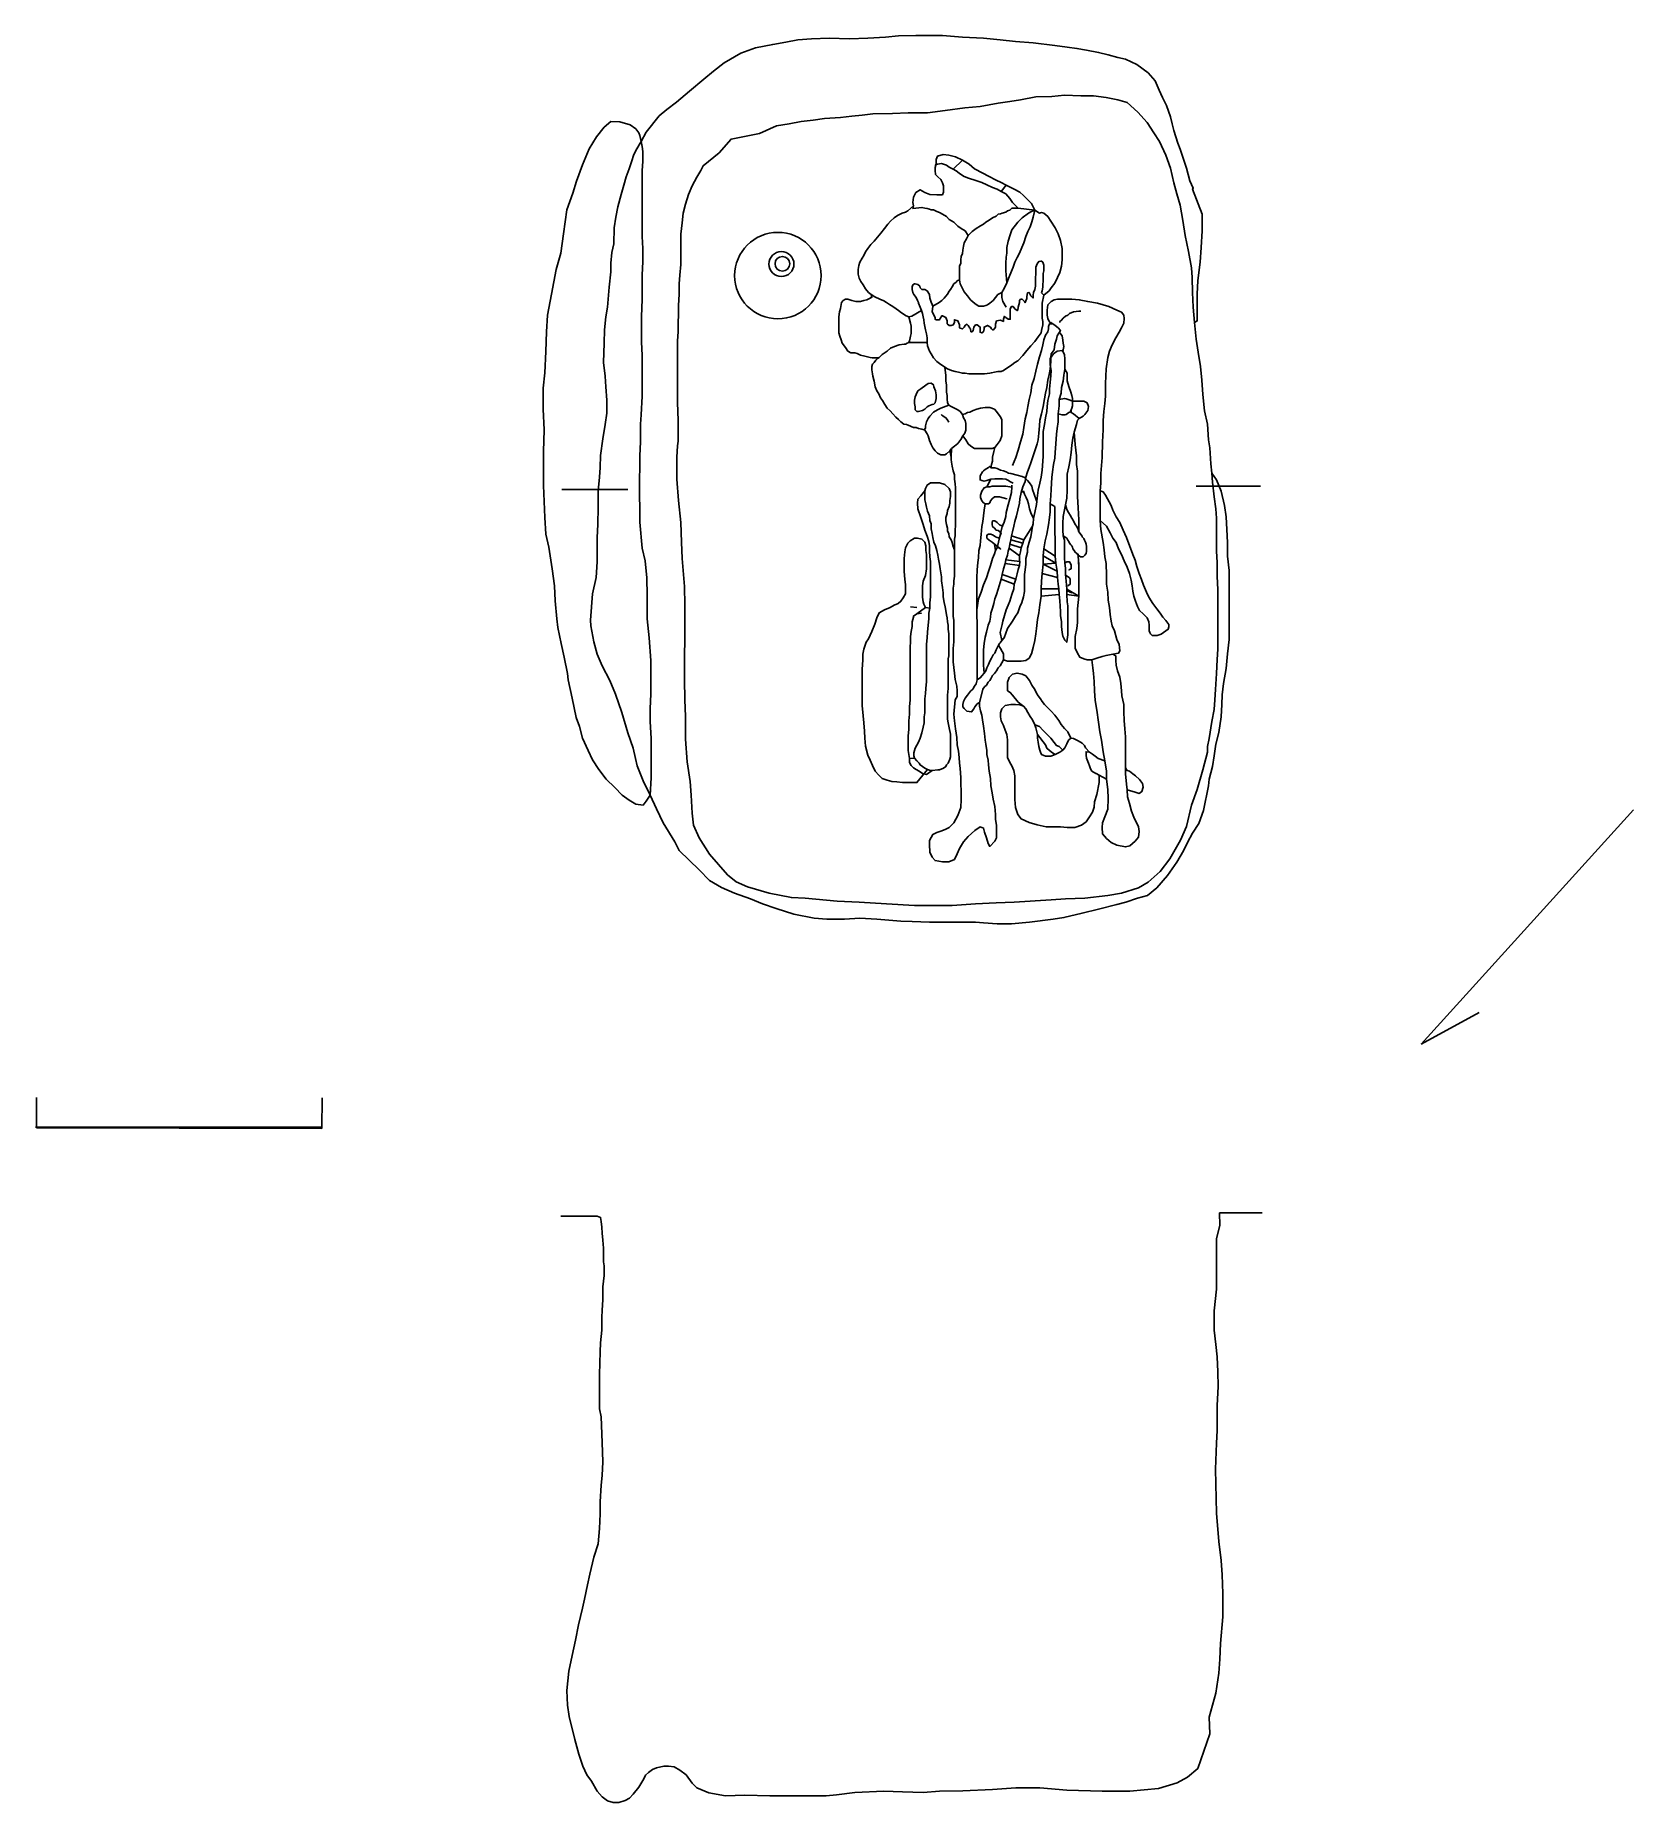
# Model space of a CAD drawing. Extents: x 5.3 to 17, y 4.4 to 17.3.
import ezdxf

# ---------------------------------------------------------------- set-up
doc = ezdxf.new("R2010")
doc.units = 0
doc.linetypes.add('HIDDEN', pattern=[0.375, 0.25, -0.125])
doc.layers.add('LAYER1', color=7, linetype='CONTINUOUS')

msp = doc.modelspace()

# ---------------------------------------------------------------- linework, layer by layer
at = {"layer": 'LAYER1', "color": 7, "linetype": 'CONTINUOUS'}
for points in [[(13.797, 15.2271), (13.8178, 15.2396), (13.8178, 15.3272), (13.8178, 15.4356), (13.822, 15.5357), (13.8387, 15.6691), (13.847, 15.7775), (13.8553, 15.8984), (13.8553, 16.0193), (13.7845, 16.2028), (13.7886, 16.2111), (13.7636, 16.2653), (13.7386, 16.3571), (13.6927, 16.4947), (13.6761, 16.5405), (13.6469, 16.6322), (13.6344, 16.6823), (13.6218, 16.7323), (13.5927, 16.8157), (13.5635, 16.8741), (13.5385, 16.9283), (13.5093, 16.995), (13.4592, 17.0534), (13.3758, 17.1159), (13.2925, 17.1534), (13.2383, 17.1659), (13.1674, 17.1868), (13.0965, 17.2035), (13.0089, 17.2201), (12.938, 17.2327), (12.8672, 17.241), (12.7754, 17.2535), (12.617, 17.2744), (12.4877, 17.2827), (12.3752, 17.2952), (12.2542, 17.3077), (12.1, 17.3161), (11.954, 17.3286), (11.854, 17.3286), (11.7581, 17.3286), (11.633, 17.3244), (11.5371, 17.3161), (11.4078, 17.3077), (11.2744, 17.3035), (11.1243, 17.3077), (10.995, 17.3035), (10.895, 17.2952), (10.8074, 17.2785), (10.7115, 17.2618), (10.5864, 17.2368), (10.478, 17.1993), (10.3571, 17.1284), (10.2779, 17.0659), (10.207, 17.0075), (10.1028, 16.9199), (10.0069, 16.8407), (9.936, 16.7865), (9.8818, 16.7407), (9.7859, 16.6197), (9.7484, 16.553)], [(10.3196, 16.4696), (10.2028, 16.3737), (10.2028, 16.3737), (10.1862, 16.3404), (10.157, 16.2903), (10.1236, 16.2278), (10.0944, 16.1653), (10.0736, 16.0944), (10.0569, 16.0277), (10.0486, 15.9568), (10.0402, 15.8734), (10.0402, 15.7983), (10.0402, 15.7316), (10.0402, 15.6524), (10.0319, 15.5732), (10.0277, 15.5106), (10.0277, 15.4356), (10.0235, 15.3522), (10.0235, 15.2897), (10.0194, 15.2229), (10.0194, 15.1604), (10.0152, 15.0937), (10.0152, 15.0103), (10.0152, 14.8936), (10.0152, 14.806), (10.0152, 14.7143), (10.0152, 14.6434), (10.0194, 14.51), (10.0194, 14.4266), (10.0194, 14.3599), (10.0152, 14.3265), (10.011, 14.2431), (10.011, 14.143), (10.011, 14.0805), (10.0235, 13.9262), (10.0402, 13.7636), (10.0444, 13.6218), (10.0486, 13.5009), (10.0652, 13.2966), (10.0694, 13.159), (10.0694, 13.0548), (10.0694, 12.9172), (10.0652, 12.7796), (10.0652, 12.617), (10.0694, 12.4669), (10.0736, 12.346), (10.0736, 12.1792), (10.0861, 12.0124), (10.1069, 11.8706), (10.1153, 11.7706), (10.1236, 11.6372), (10.132, 11.5496), (10.1737, 11.4579), (10.2487, 11.3369), (10.3821, 11.1868), (10.4447, 11.1368), (10.5281, 11.0993), (10.6865, 11.0534), (10.8491, 11.0201), (10.9492, 11.0159), (11.1827, 10.995), (11.3453, 10.9867), (11.5454, 10.9742), (11.7497, 10.9617), (11.8832, 10.9617), (12.0249, 10.9617), (12.1959, 10.9742), (12.346, 10.9825), (12.4794, 10.9867), (12.7504, 11.0034), (12.8547, 11.0117), (12.9964, 11.0159), (13.1632, 11.0367), (13.2633, 11.0534), (13.3884, 11.0909), (13.4592, 11.1326), (13.5468, 11.2119), (13.6177, 11.3036), (13.6969, 11.4412), (13.7386, 11.5413), (13.7761, 11.6955), (13.8178, 11.8123), (13.8595, 11.954), (13.8929, 12.0833), (13.8929, 12.125), (13.9054, 12.1834), (13.9262, 12.3084), (13.9429, 12.396), (13.9471, 12.4669), (13.9512, 12.5419), (13.9596, 12.6587), (13.9638, 12.7629), (13.9679, 12.838), (13.9679, 12.9089), (13.9679, 12.9881), (13.9679, 13.0506), (13.9679, 13.1132), (13.9679, 13.1799), (13.9679, 13.2716), (13.9638, 13.3717), (13.9638, 13.4717), (13.9596, 13.5551), (13.9596, 13.6177), (13.9596, 13.6927), (13.9596, 13.797), (13.9554, 13.8637), (13.9429, 13.9512), (13.9304, 14.0596), (13.9262, 14.1264), (13.9179, 14.1931), (13.9095, 14.3098), (13.9012, 14.3682), (13.8929, 14.4849), (13.872, 14.5808), (13.8595, 14.7018), (13.8512, 14.806), (13.8428, 14.9061), (13.8262, 15.0103), (13.8095, 15.1062), (13.797, 15.2271), (13.7886, 15.3397), (13.7845, 15.4481), (13.7803, 15.5565), (13.7761, 15.6274), (13.7553, 15.7483), (13.7303, 15.8651), (13.7136, 15.9735), (13.6927, 16.086), (13.6677, 16.1694), (13.6469, 16.2487), (13.6218, 16.3571), (13.5885, 16.453), (13.5426, 16.553), (13.5009, 16.6156), (13.4509, 16.6906), (13.3842, 16.7657), (13.305, 16.8366), (13.2383, 16.8574), (13.1507, 16.8741), (13.059, 16.8866), (12.9672, 16.8866), (12.8463, 16.8908), (12.7546, 16.8824), (12.6378, 16.8783), (12.5253, 16.8574), (12.446, 16.8449), (12.3627, 16.8324), (12.2292, 16.8074), (12.1166, 16.799), (11.9749, 16.7782), (11.8456, 16.7615), (11.7039, 16.7615), (11.5871, 16.7573), (11.4454, 16.7532), (11.3661, 16.7448), (11.2911, 16.7365), (11.2077, 16.7281), (11.0909, 16.7198), (11.0076, 16.7073), (10.92, 16.699), (10.8324, 16.6823), (10.7407, 16.6656), (10.6156, 16.6114), (10.4071, 16.5697), (10.3196, 16.4696), (10.2028, 16.3737)], [(9.7484, 16.553), (9.7108, 16.4863), (9.6942, 16.4488), (9.6816, 16.4113), (9.6608, 16.3529), (9.6399, 16.2945), (9.6233, 16.232), (9.6024, 16.1653), (9.5774, 16.0735), (9.5649, 15.9985), (9.5524, 15.9193), (9.5482, 15.8025), (9.5357, 15.74), (9.5274, 15.6607), (9.5274, 15.5982), (9.5149, 15.4856), (9.5024, 15.3397), (9.4898, 15.2688), (9.4815, 15.1729), (9.4773, 15.077), (9.4732, 14.9353), (9.4857, 14.8352), (9.4898, 14.756), (9.4982, 14.6601), (9.4982, 14.5642), (9.4857, 14.4808), (9.469, 14.3765), (9.4523, 14.2556), (9.4482, 14.1681), (9.444, 14.0972), (9.4356, 13.9971), (9.4356, 13.8762), (9.4315, 13.7511), (9.4273, 13.6552), (9.4273, 13.5676), (9.4273, 13.4759), (9.419, 13.3633), (9.3939, 13.2424), (9.3773, 13.0506), (9.3814, 13.0089), (9.4023, 12.8922), (9.4273, 12.8005), (9.4648, 12.7171), (9.519, 12.6087), (9.5607, 12.5086), (9.6066, 12.3752), (9.6525, 12.2251), (9.69, 12.1125), (9.7067, 12.0374), (9.7192, 11.9832), (9.765, 11.8748), (9.8151, 11.7706), (9.8609, 11.6705), (9.911, 11.5663), (9.9944, 11.4287), (10.0277, 11.3661), (10.1737, 11.2244), (10.2487, 11.1451), (10.3363, 11.0951), (10.4322, 11.0534), (10.5489, 11.0117), (10.6365, 10.9742), (10.7365, 10.9408), (10.8658, 10.8991), (11.0159, 10.87), (11.1076, 10.8616), (11.2369, 10.8616), (11.3495, 10.87), (11.4745, 10.8616), (11.6497, 10.8491), (11.7331, 10.8449), (11.8581, 10.8408), (11.9499, 10.8408), (12.1, 10.8408), (12.1959, 10.8408), (12.2542, 10.8366), (12.3543, 10.8283), (12.4585, 10.8283), (12.592, 10.8408), (12.7629, 10.8616), (12.8421, 10.8741), (12.9756, 10.9075), (13.0965, 10.9367), (13.2299, 10.97), (13.2966, 10.9867), (13.38, 11.0159), (13.4551, 11.0367), (13.5218, 11.0909), (13.601, 11.1827), (13.6677, 11.2786), (13.7177, 11.362), (13.7469, 11.4245), (13.7845, 11.4912), (13.8303, 11.5621), (13.8637, 11.658), (13.9012, 11.8373), (13.9054, 11.8873), (13.9304, 11.9791), (13.9429, 12.0583), (13.9554, 12.1417), (13.9763, 12.2292), (13.9929, 12.3418), (13.9971, 12.4335), (14.0013, 12.5044), (14.0096, 12.5878), (14.0305, 12.6962), (14.0388, 12.8046), (14.0513, 12.9089), (14.0513, 12.9631), (14.0513, 13.0298), (14.0513, 13.0965), (14.0513, 13.184), (14.0513, 13.2883), (14.0513, 13.4134), (14.0388, 13.5176), (14.0388, 13.6177), (14.0346, 13.7136), (14.0305, 13.8053), (14.018, 13.8887), (13.9929, 13.9929), (13.9596, 14.0763), (13.9262, 14.1264)], [(9.7484, 16.553), (9.7567, 16.5155), (9.7609, 16.478), (9.7609, 16.4071), (9.7567, 16.3362), (9.7567, 16.2612), (9.7567, 16.1736), (9.7567, 16.086), (9.7567, 15.9735), (9.7567, 15.8567), (9.7609, 15.7692), (9.7609, 15.6733), (9.7567, 15.5732), (9.7567, 15.4981), (9.7567, 15.3981), (9.7525, 15.2688), (9.7525, 15.1646), (9.7525, 15.0854), (9.7567, 14.9853), (9.7567, 14.8685), (9.7567, 14.781), (9.7567, 14.6892), (9.7484, 14.5517), (9.7442, 14.4849), (9.7442, 14.3557), (9.74, 14.2514), (9.74, 14.1555), (9.7359, 14.0972), (9.7359, 13.9763), (9.74, 13.8512), (9.74, 13.7678), (9.7567, 13.576), (9.7775, 13.4843), (9.79, 13.3592), (9.7942, 13.2299), (9.7942, 13.1424), (9.7942, 13.059), (9.8067, 12.9214), (9.8192, 12.7546), (9.8192, 12.6629), (9.8192, 12.592), (9.8192, 12.5086), (9.8151, 12.4043), (9.8151, 12.3084), (9.8234, 12.1834), (9.8234, 12.1), (9.8234, 11.9916), (9.8234, 11.8957), (9.8151, 11.7706)], [(9.7567, 16.5155), (9.7484, 16.553)], [(17.0117, 11.6622), (15.4564, 9.9485)], [(15.4564, 9.9485), (15.8812, 10.1807)], [(5.3249, 9.5585), (5.3245, 9.3356)], [(7.4134, 9.3314), (7.4139, 9.5565)], [(5.3161, 9.3397), (7.4134, 9.3397)], [(7.4134, 9.3314), (5.3245, 9.3356)], [(9.1605, 8.6893), (9.4273, 8.6893)], [(9.4273, 8.6893), (9.4523, 8.681), (9.4565, 8.6518), (9.4607, 8.6101), (9.4648, 8.5642), (9.469, 8.5142), (9.4732, 8.4558), (9.4732, 8.4099), (9.4732, 8.3557), (9.4773, 8.3265), (9.4773, 8.289), (9.4773, 8.2557), (9.4732, 8.214), (9.469, 8.1723), (9.469, 8.1264), (9.469, 8.0764), (9.4648, 8.0013), (9.4607, 7.9471), (9.4607, 7.8554), (9.4523, 7.7637), (9.4482, 7.697), (9.444, 7.5302), (9.444, 7.476), (9.444, 7.3926), (9.444, 7.28), (9.4565, 7.2216), (9.4648, 7.034), (9.469, 6.8922), (9.4648, 6.7922), (9.4565, 6.7213), (9.4482, 6.6004), (9.4482, 6.5128), (9.444, 6.4044), (9.4356, 6.2918), (9.4023, 6.1959), (9.3731, 6.0708), (9.3564, 5.9916), (9.3356, 5.8874), (9.3189, 5.8207), (9.2897, 5.6997), (9.2689, 5.5872), (9.2438, 5.4746), (9.2188, 5.362), (9.2063, 5.2203), (9.2105, 5.1118), (9.223, 5.0285), (9.2647, 4.8617), (9.2939, 4.7533), (9.3231, 4.6657), (9.3523, 4.6032), (9.3856, 4.5573), (9.4273, 4.4822), (9.4648, 4.4405), (9.5024, 4.4114), (9.544, 4.3989), (9.5857, 4.3989), (9.6316, 4.4155), (9.665, 4.4322), (9.69, 4.4614), (9.7317, 4.5114), (9.7692, 4.574), (9.7817, 4.599), (9.8026, 4.6198), (9.8317, 4.6407), (9.8609, 4.6532), (9.9151, 4.6657), (9.9485, 4.6657), (9.9902, 4.6615), (10.0319, 4.6365), (10.0778, 4.6032), (10.1236, 4.5406), (10.157, 4.5073), (10.2445, 4.4697), (10.3655, 4.4489), (10.5072, 4.4531), (10.6907, 4.4489), (10.8241, 4.4489), (10.9617, 4.4489), (11.1035, 4.4489), (11.1785, 4.4572), (11.3119, 4.4739), (11.5246, 4.4822), (11.6622, 4.4781), (11.8123, 4.4739), (11.9332, 4.4822), (12.1041, 4.4864), (12.321, 4.4948), (12.4919, 4.5073), (12.667, 4.5073), (12.863, 4.4906), (13.1215, 4.4822), (13.3258, 4.4822), (13.5343, 4.5031), (13.6719, 4.5448), (13.7469, 4.5865), (13.822, 4.649), (13.9095, 4.9034), (13.9054, 5.0243), (13.9554, 5.1994), (13.9763, 5.3453), (13.9846, 5.4496), (13.9888, 5.5621), (14.0055, 5.7581), (14.0055, 5.9291), (14.0013, 6.0667), (13.9929, 6.1709), (13.9763, 6.3085), (13.9596, 6.517), (13.9512, 6.838), (13.9596, 7.0298), (13.9638, 7.1216), (13.9638, 7.1716), (13.9638, 7.23), (13.9638, 7.305), (13.9721, 7.4426), (13.9679, 7.551), (13.9638, 7.6594), (13.9554, 7.7512), (13.9429, 7.8554), (13.9429, 7.9972), (13.9596, 8.1556), (13.9596, 8.2265), (13.9596, 8.4183), (13.9596, 8.5267), (13.9846, 8.6226), (13.9804, 8.7143)], [(13.9804, 8.7143), (14.2931, 8.7143)]]:
    msp.add_lwpolyline(points, dxfattribs=at)
at = {"layer": 'LAYER1', "color": 7, "linetype": 'HIDDEN'}
msp.add_lwpolyline([(9.7484, 16.553), (9.74, 16.5947), (9.7317, 16.6156), (9.7108, 16.6448), (9.6691, 16.6739), (9.5941, 16.6948), (9.5274, 16.699), (9.4773, 16.6573), (9.4231, 16.5864), (9.3689, 16.4988), (9.3189, 16.3821), (9.2772, 16.2612), (9.248, 16.1736), (9.2063, 16.0527), (9.1813, 15.8776), (9.1605, 15.7358), (9.1271, 15.6149), (9.0937, 15.4356), (9.0646, 15.2813), (9.0562, 15.1604), (9.052, 15.0145), (9.0437, 14.8602), (9.0312, 14.7476), (9.0312, 14.5933), (9.0395, 14.4432), (9.0354, 14.2848), (9.0354, 14.143), (9.0354, 14.0346), (9.0437, 13.8011), (9.052, 13.6802), (9.0729, 13.5843), (9.0979, 13.4259), (9.1146, 13.3008), (9.1188, 13.1924), (9.1313, 13.059), (9.1396, 12.9964), (9.1646, 12.8797), (9.1855, 12.7796), (9.2105, 12.6587), (9.2147, 12.6128), (9.2438, 12.4794), (9.273, 12.3376), (9.298, 12.2709), (9.3189, 12.1875), (9.3606, 12.0958), (9.3939, 12.0291), (9.4398, 11.9582), (9.494, 11.8873), (9.5566, 11.8248), (9.6108, 11.7706), (9.6608, 11.7331), (9.7108, 11.7039), (9.765, 11.6955), (9.7859, 11.7247), (9.8151, 11.7706)], dxfattribs=at)
at = {"layer": 'LAYER1', "color": 4, "linetype": 'CONTINUOUS'}
for points in [[(11.8998, 16.3571), (11.9082, 16.3946), (11.9082, 16.4196), (11.9165, 16.4446), (11.9582, 16.4571), (11.9999, 16.453), (12.0499, 16.4405), (12.1, 16.4154), (12.15, 16.3862), (12.1875, 16.3529), (12.2501, 16.3195), (12.2918, 16.2987), (12.346, 16.2695), (12.3835, 16.2528), (12.421, 16.232), (12.4794, 16.2028), (12.5211, 16.1819), (12.5461, 16.1569), (12.5753, 16.1277), (12.6045, 16.0985), (12.6295, 16.0485)], [(11.7372, 16.061), (11.7414, 16.0819), (11.7372, 16.1069), (11.7414, 16.1444), (11.7581, 16.1778), (11.7914, 16.1986), (11.8248, 16.1778), (11.8623, 16.1653), (11.9123, 16.1611), (11.954, 16.1611), (11.9624, 16.1819), (11.9624, 16.1986), (11.9624, 16.2278), (11.954, 16.2487), (11.9415, 16.2737), (11.9207, 16.2945), (11.904, 16.3112), (11.8998, 16.3404), (11.8998, 16.3571), (11.904, 16.3821), (11.9165, 16.3862), (11.9457, 16.3904), (11.9832, 16.3779), (12.0041, 16.3654), (12.0333, 16.3487), (12.0541, 16.3362), (12.075, 16.3195), (12.1083, 16.2987), (12.1375, 16.2862), (12.2042, 16.2653), (12.2417, 16.2528), (12.2793, 16.2361), (12.321, 16.2153), (12.3543, 16.2028), (12.3835, 16.1861), (12.4169, 16.1694), (12.446, 16.1361), (12.4669, 16.1069), (12.5086, 16.0652)], [(12.0333, 16.3487), (12.1, 16.4154)], [(12.3835, 16.1861), (12.421, 16.232)], [(11.7414, 16.0819), (11.6997, 16.0443), (11.683, 16.036), (11.658, 16.0277), (11.6246, 16.011), (11.5996, 15.9943), (11.5746, 15.9693), (11.5538, 15.9484), (11.5287, 15.9151), (11.5037, 15.8817), (11.4787, 15.8525), (11.4537, 15.8234), (11.4287, 15.7983), (11.4078, 15.7692), (11.3911, 15.7441), (11.3786, 15.7191), (11.3661, 15.6983), (11.3495, 15.6691), (11.3411, 15.6441), (11.3369, 15.6149), (11.3369, 15.5815), (11.3453, 15.5523), (11.3578, 15.5273), (11.3745, 15.5023), (11.3911, 15.4731), (11.412, 15.4481), (11.4328, 15.4314), (11.4579, 15.4147), (11.4954, 15.3981), (11.5246, 15.3856), (11.5454, 15.3731), (11.5663, 15.3605), (11.5913, 15.3439), (11.6163, 15.3272), (11.633, 15.3147), (11.6538, 15.298), (11.6872, 15.2772), (11.708, 15.2688), (11.7289, 15.273), (11.7998, 15.3147)], [(12.1417, 15.8651), (12.1208, 15.8984), (12.0916, 15.9151), (12.0666, 15.9318), (12.0374, 15.961), (12.0041, 15.9818), (11.9832, 16.0027), (11.954, 16.0193), (11.9332, 16.0318), (11.9123, 16.0402), (11.8873, 16.0527), (11.8706, 16.0527), (11.8581, 16.0569), (11.8415, 16.061), (11.8248, 16.0652), (11.8039, 16.0694), (11.7372, 16.061)], [(12.5086, 16.0652), (12.4627, 16.0652), (12.446, 16.0485), (12.4294, 16.0443), (12.4169, 16.036), (12.3918, 16.0277), (12.3793, 16.0235), (12.3627, 16.0193), (12.346, 16.0068), (12.321, 15.9943), (12.2959, 15.9776), (12.2709, 15.961), (12.2542, 15.9484), (12.2334, 15.9359), (12.2, 15.9151), (12.1709, 15.8942), (12.1417, 15.8651), (12.1292, 15.84), (12.1125, 15.8109), (12.1083, 15.7858), (12.1041, 15.7566), (12.1, 15.7316), (12.0916, 15.7108), (12.0875, 15.6858), (12.0875, 15.6607), (12.0791, 15.6399), (12.0791, 15.6149), (12.0791, 15.5857), (12.0791, 15.5649), (12.0791, 15.5398), (12.0833, 15.5106), (12.1, 15.4773), (12.1125, 15.4523), (12.1375, 15.4231), (12.1583, 15.3939), (12.1792, 15.3772), (12.2, 15.3605), (12.2209, 15.348), (12.2292, 15.348), (12.2542, 15.348), (12.2709, 15.3522), (12.2834, 15.3564), (12.3001, 15.3689), (12.3251, 15.3897), (12.3418, 15.4106), (12.3585, 15.4314), (12.3877, 15.4481)], [(12.6295, 16.0485), (12.617, 15.9985), (12.6087, 15.9651), (12.5961, 15.9276), (12.5795, 15.8942), (12.5628, 15.8567), (12.5503, 15.8109), (12.5336, 15.7775), (12.5169, 15.7358), (12.5002, 15.7024), (12.4836, 15.6691), (12.4711, 15.6316), (12.4585, 15.6024), (12.4419, 15.5607), (12.4252, 15.519), (12.4043, 15.4773), (12.3877, 15.4481), (12.3877, 15.4106), (12.396, 15.3814), (12.421, 15.3397)], [(12.6295, 16.0485), (12.6045, 16.0402), (12.5836, 16.0277), (12.5378, 15.9943), (12.5044, 15.961), (12.4627, 15.9067), (12.4502, 15.8692), (12.4335, 15.8234), (12.4252, 15.7775), (12.4252, 15.7358), (12.421, 15.7066), (12.4169, 15.6607), (12.4169, 15.6065), (12.4252, 15.519)], [(12.5086, 16.0652), (12.6295, 16.0485)], [(12.6295, 16.0485), (12.6629, 16.0277), (12.6795, 16.0318), (12.6962, 16.0277), (12.7254, 16.0027), (12.7462, 15.9693), (12.7796, 15.9193), (12.8005, 15.8776), (12.8171, 15.8275), (12.8296, 15.7692), (12.8296, 15.7358), (12.8296, 15.6858), (12.8255, 15.6399), (12.813, 15.594), (12.7963, 15.5565), (12.7754, 15.5148), (12.7504, 15.4815), (12.7337, 15.4606), (12.6962, 15.4273)], [(12.6962, 15.4273), (12.6795, 15.4439), (12.6837, 15.4606), (12.6879, 15.4856), (12.6879, 15.5023), (12.692, 15.5315), (12.692, 15.5565), (12.692, 15.5732), (12.692, 15.5857), (12.6962, 15.6065), (12.6962, 15.6274), (12.6962, 15.6482), (12.6879, 15.6691), (12.6795, 15.6774), (12.6754, 15.6774), (12.6587, 15.6733), (12.6462, 15.6566), (12.6378, 15.6316), (12.6378, 15.6065), (12.6378, 15.5815), (12.6337, 15.5565), (12.6337, 15.544), (12.6337, 15.5148), (12.6337, 15.494), (12.6295, 15.4689), (12.6212, 15.4481), (12.617, 15.4273), (12.617, 15.4064), (12.617, 15.4064), (12.6003, 15.4231), (12.5878, 15.4481), (12.5753, 15.4439), (12.5711, 15.4189), (12.5711, 15.4022), (12.5628, 15.3856), (12.5586, 15.3731), (12.5544, 15.3814), (12.5378, 15.3981), (12.5253, 15.3981), (12.5169, 15.3897), (12.5169, 15.3731), (12.5086, 15.3397), (12.5044, 15.3188), (12.5002, 15.3147), (12.4836, 15.3272), (12.4711, 15.3439), (12.4585, 15.3439), (12.4502, 15.3272), (12.4502, 15.2938), (12.4502, 15.2688), (12.4502, 15.2521), (12.4335, 15.2521), (12.4169, 15.2646), (12.4085, 15.273), (12.4002, 15.2521), (12.4002, 15.2355), (12.3793, 15.2438), (12.3501, 15.2396), (12.3418, 15.2146), (12.3418, 15.1938), (12.3293, 15.1771), (12.3251, 15.1729), (12.321, 15.1729), (12.321, 15.1729), (12.3126, 15.1813), (12.3043, 15.1938), (12.2834, 15.2063), (12.2584, 15.1938), (12.2584, 15.1813), (12.2542, 15.1604), (12.2417, 15.1521), (12.2292, 15.1562), (12.2292, 15.1729), (12.2292, 15.1938), (12.2084, 15.2104), (12.1959, 15.2104), (12.1834, 15.1938), (12.1792, 15.1687), (12.1709, 15.1604), (12.1625, 15.1604), (12.1583, 15.1813), (12.1542, 15.1854), (12.1417, 15.2063), (12.1333, 15.2146), (12.1208, 15.2063), (12.1125, 15.1938), (12.1, 15.1813), (12.0833, 15.1854), (12.0791, 15.1896), (12.0791, 15.2104), (12.0666, 15.2396), (12.0416, 15.248), (12.0416, 15.2271), (12.0333, 15.2104), (12.0166, 15.2063), (12.0041, 15.2063), (11.9874, 15.2188), (11.9874, 15.2396), (11.9791, 15.2646), (11.954, 15.2772), (11.9499, 15.2772), (11.9374, 15.2563), (11.9332, 15.248), (11.9082, 15.248), (11.8998, 15.2521), (11.8998, 15.2646), (11.879, 15.3063), (11.879, 15.3063), (11.8832, 15.348), (11.879, 15.3605), (11.8706, 15.3772), (11.8623, 15.4064), (11.8581, 15.4314), (11.8415, 15.4606), (11.8248, 15.4689), (11.8164, 15.4689), (11.8039, 15.4689), (11.7914, 15.4815), (11.7873, 15.494), (11.7747, 15.5065), (11.7539, 15.5106), (11.7497, 15.5106), (11.7372, 15.5023), (11.7331, 15.4898), (11.7331, 15.4689), (11.7372, 15.4481), (11.7456, 15.4314), (11.7622, 15.4106), (11.7706, 15.3897), (11.7789, 15.3731), (11.7789, 15.3689), (11.7914, 15.3397), (11.7998, 15.3147), (11.8081, 15.2938), (11.8123, 15.2688), (11.8164, 15.248), (11.8206, 15.2229), (11.8248, 15.1979), (11.8289, 15.1729), (11.8373, 15.1437), (11.8415, 15.1145), (11.8415, 15.0812), (11.8456, 15.0562), (11.8581, 15.0186), (11.8706, 14.9978), (11.8873, 14.9686), (11.9123, 14.9436), (11.9332, 14.9269), (11.9707, 14.9019), (11.9916, 14.8894), (12.0207, 14.8769), (12.0458, 14.8685), (12.0708, 14.8644), (12.1, 14.856), (12.1208, 14.856), (12.1458, 14.8519), (12.175, 14.8519), (12.2042, 14.8519), (12.2251, 14.8519), (12.2626, 14.8519), (12.3001, 14.856), (12.3126, 14.8602), (12.3335, 14.8644), (12.3585, 14.8685), (12.3835, 14.8685), (12.4002, 14.8769), (12.4627, 14.9186), (12.4836, 14.9353), (12.5044, 14.9478), (12.5419, 14.9853), (12.5711, 15.0228), (12.6003, 15.0562), (12.6295, 15.0895), (12.6545, 15.1229), (12.6754, 15.1521), (12.6795, 15.1687), (12.6879, 15.2104), (12.6879, 15.2355), (12.6837, 15.2605), (12.6837, 15.2938), (12.6837, 15.3272), (12.6837, 15.3689), (12.6962, 15.4273)], [(12.0791, 15.5398), (12.0624, 15.5315), (12.0541, 15.5232), (12.0374, 15.5106), (12.0249, 15.4898), (12.0124, 15.4689), (12.0041, 15.4564), (11.9916, 15.4356), (11.9665, 15.4064), (11.9499, 15.3897), (11.929, 15.3731), (11.8832, 15.348)], [(11.4328, 15.4314), (11.437, 15.4106), (11.4328, 15.4106), (11.4203, 15.4022), (11.3995, 15.3939), (11.3786, 15.3897), (11.3536, 15.3814), (11.3328, 15.3814), (11.3203, 15.3814), (11.2911, 15.3897), (11.2619, 15.3981), (11.2452, 15.3981), (11.2285, 15.3897), (11.216, 15.3731), (11.2077, 15.3314), (11.1994, 15.3063), (11.1952, 15.2688), (11.1952, 15.2271), (11.1952, 15.1771), (11.1952, 15.1521), (11.2035, 15.127), (11.2119, 15.102), (11.2202, 15.077), (11.2452, 15.0437), (11.2619, 15.0186), (11.2827, 15.0061), (11.2953, 15.0061), (11.3119, 15.0061), (11.3286, 15.002), (11.3536, 14.9895), (11.387, 14.9811), (11.4245, 14.9728), (11.4412, 14.9686), (11.4704, 14.9686), (11.4912, 14.9728), (11.5121, 14.9936), (11.5496, 15.0186), (11.5746, 15.0395), (11.6038, 15.052), (11.6372, 15.0645), (11.6747, 15.0687), (11.683, 15.0687), (11.6955, 15.077), (11.708, 15.0812), (11.7122, 15.0937), (11.7164, 15.1145), (11.7205, 15.127), (11.7247, 15.1479), (11.7247, 15.1646), (11.7247, 15.1854), (11.7247, 15.2021), (11.7205, 15.2229), (11.708, 15.2688)], [(12.7379, 15.2188), (12.7546, 15.2188), (12.7337, 15.2355), (12.7254, 15.2563), (12.7212, 15.2813), (12.7212, 15.3188), (12.7254, 15.3564), (12.7504, 15.3814), (12.7713, 15.3939), (12.7963, 15.3981), (12.8505, 15.3981), (12.9005, 15.3981), (12.9547, 15.3939), (13.0173, 15.3814), (13.0882, 15.3689), (13.1715, 15.3439), (13.2299, 15.3188), (13.2633, 15.3022), (13.2799, 15.2813), (13.2841, 15.2563), (13.2799, 15.2229), (13.2633, 15.1896), (13.2466, 15.1562), (13.2216, 15.1145), (13.1966, 15.0645), (13.1757, 15.0186), (13.1632, 14.9728), (13.1507, 14.8894), (13.1465, 14.781), (13.1465, 14.7309), (13.1465, 14.6892), (13.1424, 14.635), (13.134, 14.5767), (13.1298, 14.51), (13.1298, 14.4432), (13.1257, 14.3557), (13.1215, 14.2389), (13.1173, 14.1806), (13.1132, 14.1222), (13.1132, 14.0513), (13.109, 13.9971), (13.109, 13.9262), (13.109, 13.8387), (13.109, 13.7803), (13.1132, 13.7136), (13.1298, 13.6177), (13.1382, 13.5635), (13.1424, 13.5134), (13.1507, 13.4634), (13.1549, 13.38), (13.1549, 13.3592), (13.1549, 13.3133), (13.1632, 13.2549), (13.1674, 13.1966), (13.1757, 13.1424), (13.1799, 13.0923), (13.1882, 13.0423), (13.1966, 13.0089), (13.2132, 12.9714), (13.2299, 12.9089), (13.2466, 12.8713), (13.2508, 12.8255), (13.2424, 12.8088), (13.2007, 12.8005), (13.1507, 12.7921), (13.1215, 12.7838), (13.084, 12.7713), (13.0465, 12.7588), (13.0131, 12.7588), (12.9881, 12.7671), (12.9589, 12.7796), (12.9422, 12.8088), (12.9255, 12.8463), (12.9255, 12.8797), (12.9255, 12.9297), (12.938, 12.9881), (12.9422, 13.0339), (12.9422, 13.0798), (12.9422, 13.134), (12.9506, 13.2257), (12.9506, 13.2716), (12.9506, 13.3342), (12.9506, 13.38), (12.9506, 13.4342), (12.9506, 13.4717)], [(12.813, 15.2271), (12.813, 15.2355), (12.8255, 15.2438), (12.838, 15.2605), (12.8547, 15.273), (12.8713, 15.2813), (12.8838, 15.2938), (12.913, 15.3063), (12.9506, 15.3105), (12.9672, 15.3105)], [(12.2584, 12.6629), (12.2542, 12.7212), (12.2542, 12.7546), (12.2542, 12.7879), (12.2542, 12.8338), (12.2584, 12.8797), (12.2668, 12.9255), (12.2751, 12.9631), (12.2876, 13.0131), (12.3001, 13.0423), (12.3043, 13.0715), (12.3084, 13.1007), (12.321, 13.1382), (12.3293, 13.1715), (12.3376, 13.2049), (12.3501, 13.2383), (12.3627, 13.2758), (12.3752, 13.3258), (12.3835, 13.3508), (12.3918, 13.3842), (12.4002, 13.4259), (12.4127, 13.4634), (12.4169, 13.4926), (12.4294, 13.526), (12.4335, 13.5551), (12.4419, 13.576), (12.446, 13.6052), (12.4544, 13.6385), (12.4585, 13.6677), (12.4669, 13.6969), (12.4752, 13.7386), (12.4836, 13.772), (12.4961, 13.8136), (12.5044, 13.8553), (12.5169, 13.9054), (12.5211, 13.9387), (12.5294, 13.9846), (12.5419, 14.0263), (12.5586, 14.0638), (12.5628, 14.0972), (12.5753, 14.1347), (12.5878, 14.1681), (12.6003, 14.2014), (12.617, 14.2514), (12.6462, 14.339), (12.6545, 14.3682), (12.6587, 14.4182), (12.6629, 14.4724), (12.667, 14.5141), (12.6795, 14.56), (12.692, 14.6142), (12.7004, 14.6684), (12.7087, 14.7101), (12.7171, 14.7518), (12.7254, 14.806), (12.7337, 14.8477), (12.7421, 14.8852), (12.7462, 14.9436), (12.7462, 14.9728), (12.7504, 14.9978), (12.7713, 15.027), (12.7754, 15.0687), (12.7879, 15.1062), (12.7921, 15.1312), (12.8171, 15.1687), (12.8005, 15.1896), (12.7796, 15.2063), (12.7462, 15.2271), (12.7379, 15.2188), (12.7296, 15.1979), (12.7296, 15.1813), (12.7254, 15.1604), (12.7087, 15.1354), (12.6962, 15.102), (12.6879, 15.0645), (12.6795, 15.0228), (12.6629, 14.9769), (12.6504, 14.9227), (12.6378, 14.8727), (12.6253, 14.8185), (12.6087, 14.7685), (12.6003, 14.7143), (12.5878, 14.6642), (12.5795, 14.6142), (12.5711, 14.5683), (12.5586, 14.5225), (12.5503, 14.4599), (12.5419, 14.4099), (12.5253, 14.3557), (12.5086, 14.2931), (12.4919, 14.2389), (12.4669, 14.1806)], [(12.8338, 15.0145), (12.8421, 15.052), (12.838, 15.077), (12.8338, 15.0979), (12.8296, 15.1312), (12.813, 15.1521), (12.813, 15.1521)], [(11.708, 15.0812), (11.708, 15.0812), (11.7205, 15.0812), (11.7372, 15.0812), (11.7581, 15.0812), (11.7747, 15.0812), (11.8415, 15.0812)], [(12.3627, 12.863), (12.371, 12.8797), (12.3752, 12.8838), (12.3877, 12.9005), (12.4043, 12.9214), (12.4169, 12.9547), (12.4294, 12.9881), (12.4669, 13.0423), (12.4877, 13.0798), (12.5044, 13.1048), (12.5211, 13.1465), (12.5336, 13.1799), (12.5461, 13.2216), (12.5544, 13.2591), (12.5544, 13.305), (12.5544, 13.3467), (12.5544, 13.3842), (12.5586, 13.4175), (12.5628, 13.4592), (12.5628, 13.5009), (12.5753, 13.5468), (12.5753, 13.576), (12.5878, 13.6218), (12.6003, 13.6594), (12.6087, 13.7052), (12.6128, 13.7386), (12.617, 13.7553), (12.6212, 13.7928), (12.6295, 13.8387), (12.642, 13.897), (12.6462, 13.9429), (12.6545, 14.0013), (12.667, 14.0513), (12.6754, 14.0972), (12.6837, 14.1472), (12.692, 14.2473), (12.692, 14.2848), (12.692, 14.3348), (12.692, 14.3807), (12.692, 14.4307), (12.7004, 14.4808), (12.7087, 14.5308), (12.7171, 14.5767), (12.7212, 14.6142), (12.7254, 14.6559), (12.7379, 14.7059), (12.7379, 14.7393), (12.7421, 14.7893), (12.7462, 14.8394), (12.7504, 14.8769), (12.7421, 14.9186), (12.7421, 14.9644), (12.7671, 14.9978), (12.7921, 15.0186), (12.8296, 15.0228), (12.8338, 15.0145), (12.8463, 14.9936), (12.8505, 14.9603), (12.8505, 14.9311), (12.8505, 14.8852), (12.8421, 14.8435), (12.838, 14.7977), (12.8255, 14.7518), (12.8213, 14.7101), (12.8088, 14.6642), (12.8088, 14.6184), (12.8005, 14.56), (12.8005, 14.5016), (12.7921, 14.4516), (12.7879, 14.4099), (12.7838, 14.339), (12.7796, 14.2765), (12.7754, 14.2348), (12.7671, 14.1889), (12.7588, 14.1347), (12.7546, 14.093), (12.7504, 14.0096), (12.7462, 13.9596), (12.7421, 13.9012), (12.7421, 13.8428), (12.7379, 13.8011), (12.7296, 13.7469), (12.7171, 13.6802), (12.7046, 13.6302), (12.6962, 13.5718), (12.692, 13.5218), (12.692, 13.4592), (12.6837, 13.3925), (12.6795, 13.3342), (12.6754, 13.2799), (12.6754, 13.2257), (12.667, 13.1632), (12.6587, 13.1048), (12.6504, 13.0548), (12.642, 12.9881), (12.6378, 12.9506), (12.6295, 12.9005), (12.617, 12.8505), (12.6045, 12.8046), (12.5878, 12.7713), (12.5628, 12.7546), (12.5294, 12.7504), (12.4836, 12.7504), (12.4544, 12.7504), (12.4294, 12.7504), (12.4002, 12.7588)], [(11.4912, 14.9728), (11.4787, 14.9644), (11.4662, 14.9519), (11.4537, 14.9353), (11.4412, 14.9227), (11.437, 14.9061), (11.437, 14.881), (11.4412, 14.8519), (11.4454, 14.8352), (11.4537, 14.7977), (11.462, 14.756), (11.4745, 14.7268), (11.4871, 14.7059), (11.4996, 14.6767), (11.5162, 14.6559), (11.5329, 14.6267), (11.5496, 14.6017), (11.5704, 14.5808), (11.5913, 14.56), (11.6121, 14.535), (11.633, 14.5183), (11.6497, 14.5016), (11.6705, 14.4849), (11.6914, 14.4808), (11.7039, 14.4766), (11.7414, 14.4599), (11.7622, 14.4599), (11.7789, 14.4516), (11.8039, 14.4474), (11.8206, 14.4432), (11.8248, 14.4391), (11.8415, 14.4141), (11.8498, 14.3974), (11.8581, 14.364), (11.8706, 14.3348), (11.8832, 14.3098), (11.8998, 14.289), (11.9165, 14.2723), (11.9415, 14.2598), (11.9582, 14.2598), (11.9707, 14.2598), (11.9832, 14.2681), (12.0082, 14.289), (12.0207, 14.3056), (12.0416, 14.3223), (12.0666, 14.3432), (12.0875, 14.3724), (12.1041, 14.3974), (12.1166, 14.4182), (12.125, 14.4391), (12.125, 14.4599), (12.125, 14.4891), (12.1208, 14.51), (12.1083, 14.5308), (12.1, 14.5558), (12.0833, 14.5767), (12.0666, 14.5892), (12.0416, 14.6017), (12.0166, 14.6142), (11.9999, 14.6225), (11.9916, 14.6392), (11.9874, 14.6684), (11.9874, 14.6934), (11.9832, 14.7184), (11.9832, 14.7434), (11.9832, 14.7726), (11.9791, 14.7977), (11.9791, 14.831), (11.9791, 14.8394), (11.9707, 14.9019)], [(12.9047, 14.6517), (12.9047, 14.6726), (12.9005, 14.6934), (12.8922, 14.7184), (12.8797, 14.7601), (12.8672, 14.8018), (12.8672, 14.8477), (12.8672, 14.856), (12.8505, 14.8852)], [(11.7789, 14.5767), (11.7664, 14.5767), (11.7539, 14.5892), (11.7539, 14.61), (11.7497, 14.635), (11.7497, 14.6601), (11.7539, 14.6851), (11.7622, 14.7018), (11.7747, 14.7268), (11.7956, 14.7434), (11.8331, 14.7685), (11.8498, 14.781), (11.8706, 14.7851), (11.8873, 14.7726), (11.8915, 14.756), (11.904, 14.7268), (11.9082, 14.6976), (11.9082, 14.6726), (11.8998, 14.6392), (11.8915, 14.6309), (11.879, 14.6267), (11.854, 14.6184), (11.8415, 14.61), (11.8248, 14.5933), (11.8081, 14.585), (11.7789, 14.5767)], [(11.8206, 14.4432), (11.8289, 14.4558), (11.8289, 14.4558), (11.8289, 14.4724), (11.8373, 14.5016), (11.8498, 14.5266), (11.8623, 14.5433), (11.8873, 14.5725), (11.9165, 14.5892), (11.9415, 14.6017), (11.9999, 14.6225)], [(12.7421, 13.9012), (12.7754, 13.8804), (12.7754, 13.8512), (12.7754, 13.8011), (12.7754, 13.7553), (12.7754, 13.7177), (12.7754, 13.6886), (12.7796, 13.6469), (12.7796, 13.601), (12.7796, 13.5593), (12.7796, 13.5176), (12.7838, 13.4676), (12.7921, 13.4092), (12.7963, 13.3633), (12.8005, 13.3133), (12.8046, 13.2799), (12.8088, 13.2383), (12.813, 13.1924), (12.8171, 13.1132), (12.8171, 13.084), (12.8255, 13.0381), (12.8255, 13.0048), (12.8296, 12.9589), (12.8338, 12.9339), (12.8505, 12.9047), (12.863, 12.888), (12.8672, 12.9089), (12.8713, 12.9422), (12.8713, 12.9922), (12.8713, 13.0381), (12.8713, 13.0798), (12.8713, 13.1215), (12.8713, 13.1549), (12.8672, 13.184), (12.863, 13.2383), (12.863, 13.2758), (12.8588, 13.3342), (12.8547, 13.3842), (12.8547, 13.43), (12.8505, 13.4676), (12.8463, 13.5051), (12.8463, 13.5426), (12.8463, 13.5843), (12.8463, 13.6344), (12.838, 13.6677), (12.8338, 13.7094), (12.8338, 13.7594), (12.838, 13.8095), (12.8547, 13.8929), (12.863, 13.9429), (12.8672, 14.0013), (12.8672, 14.0513), (12.8672, 14.118), (12.8797, 14.1722), (12.888, 14.2223), (12.8964, 14.2765), (12.9005, 14.3307), (12.9089, 14.3807), (12.9172, 14.4266), (12.9339, 14.4808), (12.9422, 14.5141), (12.9547, 14.5266), (12.9839, 14.5433), (12.9964, 14.5558), (13.0173, 14.585), (13.0214, 14.6142), (13.0131, 14.6392), (12.9881, 14.6517), (12.9714, 14.6517), (12.9506, 14.6517), (12.9297, 14.6517), (12.9047, 14.6517), (12.888, 14.6601), (12.8588, 14.6684), (12.8463, 14.6726), (12.8088, 14.6642)], [(12.8005, 14.56), (12.8296, 14.5517), (12.838, 14.5517), (12.8505, 14.5517), (12.8588, 14.5558), (12.8797, 14.5683), (12.888, 14.5725), (12.8964, 14.5892), (12.9005, 14.6017), (12.9047, 14.6184), (12.9047, 14.6517)], [(11.9457, 14.5517), (11.9457, 14.5517), (11.9582, 14.5433), (11.9791, 14.5308), (11.9874, 14.5183), (11.9999, 14.4974)], [(12.1, 14.5558), (12.1208, 14.56), (12.1375, 14.5683), (12.1542, 14.5725), (12.1792, 14.585), (12.2042, 14.5933), (12.2334, 14.6017), (12.2668, 14.6059), (12.3001, 14.6059), (12.3335, 14.5933), (12.3501, 14.5767), (12.3752, 14.5391), (12.3877, 14.5183), (12.3877, 14.4891), (12.3877, 14.4391), (12.3877, 14.3974), (12.3752, 14.364), (12.3543, 14.3348), (12.3376, 14.314), (12.3168, 14.3056), (12.2959, 14.3056), (12.2751, 14.3056), (12.2459, 14.3056), (12.2125, 14.3056), (12.1875, 14.3056), (12.1625, 14.3223), (12.1417, 14.339), (12.125, 14.3682), (12.1041, 14.3974)], [(12.8964, 14.5892), (12.8964, 14.5725), (12.8964, 14.5683), (12.913, 14.56), (12.9547, 14.5266)], [(12.9506, 13.6969), (12.9506, 13.7428), (12.9506, 13.7845), (12.9464, 13.872), (12.9422, 13.9554), (12.9422, 14.0221), (12.9422, 14.0722), (12.9422, 14.1389), (12.9339, 14.1889), (12.9339, 14.2514), (12.9255, 14.3348), (12.9172, 14.4266)], [(12.0082, 14.289), (12.0124, 14.2681), (12.0166, 14.2431), (12.0166, 14.2264), (12.0207, 14.2056), (12.0249, 14.1764), (12.0333, 14.143), (12.0416, 14.1139), (12.0416, 14.0805), (12.0458, 14.0471), (12.0499, 14.018), (12.0499, 13.9763), (12.0499, 13.9512), (12.0499, 13.8845), (12.0499, 13.8387), (12.0499, 13.7803), (12.0499, 13.7428), (12.0458, 13.7094), (12.0458, 13.6677), (12.0416, 13.6427), (12.0416, 13.6135), (12.0416, 13.5635), (12.0416, 13.5218), (12.0416, 13.4843), (12.0416, 13.4509), (12.0416, 13.3717), (12.0374, 13.3383), (12.0374, 13.3133), (12.0333, 13.2841), (12.0333, 13.2383), (12.0333, 13.1924), (12.0333, 13.1507), (12.0333, 13.1048), (12.0333, 13.0798), (12.0374, 13.0465), (12.0374, 12.9964), (12.0374, 12.938), (12.0374, 12.8922), (12.0333, 12.8421), (12.0333, 12.7879), (12.0333, 12.7462), (12.0416, 12.6629), (12.0458, 12.617), (12.0583, 12.567), (12.0624, 12.5336), (12.0624, 12.4919), (12.0458, 12.4669), (12.0374, 12.3627), (12.0416, 12.3126), (12.0499, 12.2542), (12.0583, 12.1917), (12.0624, 12.1375), (12.0708, 12.0916), (12.075, 12.0458), (12.0791, 12.0041), (12.0833, 11.9665), (12.0875, 11.8957), (12.0875, 11.854), (12.0916, 11.7956), (12.0916, 11.7372), (12.0875, 11.6788), (12.0666, 11.6205), (12.0374, 11.5663), (12.0041, 11.5329), (11.9791, 11.5204), (11.9499, 11.5079), (11.9123, 11.4954), (11.8832, 11.4829), (11.8581, 11.437), (11.8581, 11.4078), (11.8623, 11.3536), (11.879, 11.3161), (11.8998, 11.2911), (11.954, 11.2827), (11.9999, 11.2827), (12.0416, 11.2994), (12.0624, 11.3411), (12.0791, 11.3786), (12.1083, 11.4287), (12.1417, 11.4662), (12.1917, 11.5121), (12.2292, 11.5371), (12.2542, 11.5287), (12.2626, 11.4996), (12.2751, 11.4579), (12.2876, 11.4162), (12.3001, 11.3953), (12.3376, 11.4328), (12.3501, 11.4579), (12.3501, 11.4829), (12.3501, 11.5121), (12.3501, 11.5496), (12.3418, 11.5913), (12.3418, 11.6288), (12.3376, 11.6872), (12.3251, 11.7414), (12.3168, 11.7873), (12.3084, 11.8373), (12.3043, 11.8915), (12.2959, 11.9457), (12.2918, 11.9916), (12.2876, 12.0249), (12.2793, 12.0666), (12.2793, 12.0958), (12.2709, 12.1417), (12.2668, 12.1709), (12.2626, 12.2209), (12.2542, 12.2751), (12.2459, 12.321), (12.2417, 12.3543), (12.2334, 12.3877), (12.2251, 12.421), (12.2251, 12.446)], [(12.0166, 14.2431), (12.0207, 14.3056)], [(12.3084, 14.1639), (12.3126, 14.1889), (12.321, 14.2139), (12.321, 14.2431), (12.3293, 14.2848), (12.3376, 14.314)], [(12.0416, 13.5635), (12.0291, 13.5968), (12.0249, 13.6177), (12.0166, 13.6385), (12.0041, 13.6594), (11.9999, 13.6844), (11.9916, 13.7011), (11.9916, 13.7219), (11.9832, 13.7511), (11.9791, 13.7761), (11.9791, 13.8011), (11.9874, 13.8303), (11.9916, 13.8512), (12.0041, 13.8804), (12.0082, 13.9054), (12.0082, 13.9262), (12.0124, 13.9554), (12.0124, 13.9888), (12.0041, 14.0138), (11.9707, 14.043), (11.9332, 14.0555), (11.9082, 14.0555), (11.8832, 14.0555), (11.8665, 14.0555), (11.8415, 14.0388), (11.8289, 14.0138), (11.8248, 13.9971), (11.8248, 13.9638), (11.8248, 13.9304), (11.8331, 13.9012), (11.8373, 13.8762), (11.8456, 13.847), (11.8581, 13.8136), (11.8623, 13.7803), (11.8706, 13.7553), (11.8706, 13.7177), (11.879, 13.6844), (11.8832, 13.6552), (11.8915, 13.6218), (11.904, 13.5927), (11.9123, 13.5593), (11.9207, 13.526), (11.9249, 13.4968), (11.9332, 13.4592), (11.9374, 13.4259), (11.9457, 13.3675), (11.9457, 13.3383), (11.954, 13.2883), (11.9582, 13.2508), (11.9582, 13.2216), (11.9665, 13.1799), (11.9749, 13.1465), (11.9791, 13.1215), (11.9832, 13.0882), (11.9874, 13.0673), (11.9916, 13.0381), (11.9957, 13.0131), (11.9957, 12.9839), (11.9999, 12.9506), (11.9999, 12.9172), (11.9999, 12.8838), (11.9999, 12.8547), (11.9999, 12.8213), (11.9999, 12.7879), (11.9957, 12.7671), (11.9957, 12.7296), (11.9957, 12.6962), (11.9957, 12.667), (11.9957, 12.6337), (11.9957, 12.592), (11.9957, 12.5503), (11.9916, 12.5002), (11.9916, 12.4627), (11.9916, 12.421), (11.9916, 12.3877), (11.9916, 12.3251), (11.9957, 12.3001), (12.0041, 12.2626), (12.0124, 12.2167), (12.0124, 12.1542), (12.0124, 12.1041), (12.0124, 12.0708), (12.0124, 12.0499), (12.0082, 12.0333), (11.9957, 12.0041), (11.9832, 11.9916), (11.9791, 11.9791), (11.9624, 11.9665), (11.9332, 11.954), (11.9207, 11.954), (11.879, 11.9499), (11.8665, 11.9499), (11.8456, 11.9582), (11.8248, 11.9665), (11.8081, 11.9791), (11.7914, 11.9916), (11.7831, 12.0041), (11.7664, 12.0207), (11.7497, 12.0416), (11.7456, 12.0583), (11.7456, 12.0791), (11.7539, 12.1125), (11.7789, 12.1583), (11.7914, 12.1875), (11.8039, 12.2251), (11.8123, 12.2668), (11.8206, 12.3001), (11.8206, 12.3418), (11.8248, 12.371), (11.8248, 12.4085), (11.8248, 12.446), (11.8248, 12.4752), (11.8289, 12.5128), (11.8331, 12.5503), (11.8373, 12.6003), (11.8373, 12.6378), (11.8373, 12.6837), (11.8373, 12.7421), (11.8373, 12.7921), (11.8373, 12.8338), (11.8373, 12.8755), (11.8415, 12.9214), (11.8456, 12.9631), (11.8498, 13.0131), (11.854, 13.059), (11.854, 13.1007), (11.8623, 13.1382), (11.8623, 13.1757), (11.8665, 13.2216), (11.8665, 13.2716), (11.8665, 13.3175), (11.8665, 13.3633), (11.8665, 13.4092), (11.8665, 13.4509), (11.8665, 13.4801), (11.8623, 13.5134), (11.8581, 13.5551), (11.8581, 13.5927), (11.854, 13.626), (11.8415, 13.6635), (11.8248, 13.7094), (11.8123, 13.7511), (11.7956, 13.8011), (11.7747, 13.8637), (11.7706, 13.9054), (11.7747, 13.9346), (11.7956, 13.9596), (11.8248, 13.9971)], [(12.2793, 14.0263), (12.3084, 14.0805)], [(12.4627, 14.0388), (12.4627, 14.0221), (12.4585, 13.9846), (12.446, 13.9387), (12.4335, 13.8929), (12.421, 13.8387), (12.4169, 13.8095), (12.4043, 13.7678), (12.3918, 13.7344)], [(13.109, 13.9971), (13.1298, 13.9888), (13.1465, 13.9638), (13.1882, 13.8887), (13.2007, 13.8553), (13.2257, 13.8053), (13.2508, 13.7636), (13.2758, 13.7094), (13.3008, 13.6552), (13.3175, 13.6093), (13.33, 13.576), (13.3467, 13.5301), (13.3633, 13.4884), (13.3758, 13.4426), (13.3925, 13.3925), (13.4092, 13.3467), (13.4259, 13.305), (13.4467, 13.2549), (13.4634, 13.2174), (13.4926, 13.1715), (13.5218, 13.134), (13.5468, 13.1007), (13.5676, 13.0715), (13.5885, 13.0465), (13.6093, 13.0173), (13.6093, 13.0006), (13.6052, 12.9839), (13.5718, 12.9589), (13.5551, 12.9464), (13.526, 12.938), (13.5093, 12.938), (13.4884, 12.938), (13.4759, 12.9506), (13.4717, 12.9589), (13.4676, 12.9714), (13.4676, 12.9922), (13.4676, 13.0131), (13.4634, 13.0381), (13.4509, 13.0673), (13.4217, 13.0965), (13.3967, 13.1215), (13.38, 13.1507), (13.3675, 13.1882), (13.355, 13.2257), (13.3467, 13.2633), (13.3425, 13.3008), (13.3342, 13.3425), (13.3216, 13.3925), (13.305, 13.4384), (13.2841, 13.4843), (13.2633, 13.5301), (13.2424, 13.5718), (13.2257, 13.6177), (13.2007, 13.651), (13.1799, 13.6886), (13.1549, 13.7386), (13.109, 13.7803)], [(12.2084, 12.6128), (12.2084, 12.6295), (12.2084, 12.6629), (12.2084, 12.7046), (12.2084, 12.7462), (12.2084, 12.7963), (12.2084, 12.8463), (12.2084, 12.8838), (12.2084, 12.938), (12.2084, 12.9756), (12.2084, 13.0006), (12.2084, 13.0381), (12.2042, 13.0756), (12.2042, 13.1257), (12.2042, 13.1757), (12.2042, 13.2341), (12.2042, 13.2966), (12.2042, 13.3592), (12.2084, 13.4175), (12.2125, 13.4717), (12.2167, 13.5051), (12.2209, 13.5593), (12.2292, 13.5968), (12.2334, 13.6302), (12.2376, 13.6761), (12.2417, 13.7344), (12.2501, 13.772), (12.2542, 13.8136), (12.2584, 13.8553), (12.2668, 13.9012)], [(12.3543, 13.5802), (12.3918, 13.7344)], [(12.3877, 12.9005), (12.3752, 12.9589), (12.3835, 12.9881), (12.3918, 13.0173), (12.396, 13.0423), (12.4085, 13.084), (12.421, 13.1257), (12.4335, 13.159), (12.446, 13.1882), (12.4627, 13.2383), (12.4752, 13.2799), (12.4794, 13.3133), (12.4919, 13.3508), (12.5002, 13.3884), (12.5086, 13.4217), (12.5169, 13.4509), (12.5211, 13.4801), (12.5169, 13.4801), (12.5169, 13.4926), (12.5169, 13.5218), (12.5253, 13.551), (12.5294, 13.5802), (12.5419, 13.6135), (12.5503, 13.6385), (12.567, 13.6635), (12.6128, 13.7386)], [(12.3543, 13.5802), (12.3418, 13.5593), (12.3335, 13.5343), (12.321, 13.5009), (12.3043, 13.4509), (12.2918, 13.405), (12.2751, 13.3592), (12.2542, 13.3091), (12.2376, 13.2549), (12.2167, 13.2049), (12.2042, 13.1257)], [(12.3335, 13.6052), (12.3418, 13.5593)], [(12.9506, 13.4342), (12.9464, 13.526), (12.9464, 13.5343)], [(12.2251, 12.446), (12.2209, 12.446), (12.2084, 12.4377), (12.1917, 12.4169), (12.1834, 12.4002), (12.1667, 12.3793), (12.1333, 12.3835), (12.1125, 12.4043), (12.1041, 12.4169), (12.1041, 12.4335), (12.1083, 12.4544), (12.1208, 12.4794), (12.1375, 12.5002), (12.1583, 12.5294), (12.175, 12.5461), (12.1875, 12.567), (12.2, 12.5836), (12.2084, 12.6128), (12.2334, 12.6295), (12.2417, 12.642), (12.2584, 12.6629), (12.2709, 12.6795), (12.2793, 12.7004), (12.2918, 12.7254), (12.3001, 12.7504), (12.3126, 12.7713), (12.3251, 12.7963), (12.3376, 12.8088), (12.346, 12.8338), (12.3627, 12.863), (12.3668, 12.8713), (12.3668, 12.863), (12.3793, 12.8421), (12.3918, 12.8213), (12.4002, 12.8046), (12.4002, 12.7879), (12.4002, 12.7588), (12.3877, 12.7379), (12.3752, 12.7171), (12.3627, 12.7004), (12.3501, 12.6795), (12.3335, 12.6587), (12.321, 12.6462), (12.3084, 12.6212), (12.3001, 12.6087), (12.2876, 12.5961), (12.2751, 12.5753), (12.2626, 12.5628), (12.2501, 12.5461), (12.2251, 12.446)], [(13.2007, 12.8005), (13.2216, 12.7879), (13.2216, 12.7546), (13.2257, 12.7212), (13.2341, 12.6795), (13.2508, 12.6337), (13.2591, 12.5878), (13.2633, 12.5336), (13.2674, 12.4961), (13.2799, 12.4335), (13.2799, 12.3793), (13.2841, 12.3168), (13.2883, 12.2542), (13.2925, 12.1959), (13.2925, 12.1458), (13.2925, 12.0958), (13.2925, 12.0374), (13.2925, 11.9707), (13.2925, 11.9249), (13.3008, 11.8498), (13.305, 11.8081), (13.3091, 11.7581), (13.3216, 11.708), (13.3383, 11.6538), (13.355, 11.608), (13.3884, 11.5371), (13.3925, 11.5037), (13.3884, 11.462), (13.3633, 11.4328), (13.3258, 11.3995), (13.2925, 11.3911), (13.2299, 11.4037), (13.1882, 11.4245), (13.1549, 11.4537), (13.1257, 11.4871), (13.1215, 11.5329), (13.1257, 11.5663), (13.1424, 11.6121), (13.1632, 11.6663), (13.1674, 11.7456), (13.1632, 11.8123), (13.1549, 11.8873), (13.1549, 11.9457), (13.1424, 12.0207), (13.1298, 12.0875), (13.1173, 12.1709), (13.1048, 12.2334), (13.0965, 12.3043), (13.084, 12.3918), (13.0715, 12.4627), (13.0673, 12.5336), (13.0631, 12.6003), (13.059, 12.6587), (13.0548, 12.7004), (13.0465, 12.7588)], [(12.8922, 12.1875), (12.8713, 12.2334), (12.8463, 12.2584), (12.8213, 12.2876), (12.8046, 12.3168), (12.7754, 12.3543), (12.7504, 12.3835), (12.7212, 12.4127), (12.7004, 12.4335), (12.6837, 12.4544), (12.6712, 12.4752), (12.6545, 12.4961), (12.642, 12.5169), (12.6295, 12.5419), (12.6087, 12.5753), (12.592, 12.6087), (12.5628, 12.642), (12.5378, 12.6545), (12.5002, 12.6629), (12.4669, 12.6545), (12.4419, 12.6295), (12.4294, 12.5961), (12.4294, 12.5711), (12.4294, 12.5336), (12.4502, 12.5211), (12.4669, 12.5002), (12.5086, 12.4502), (12.5294, 12.4335), (12.5461, 12.421)], [(13.0298, 12.0833), (13.0006, 12.1166), (12.9922, 12.1333), (12.9756, 12.15), (12.9464, 12.1667), (12.913, 12.1834), (12.8922, 12.1875), (12.8755, 12.1709), (12.863, 12.1458), (12.8505, 12.1166), (12.8338, 12.1), (12.813, 12.0833), (12.7796, 12.0666), (12.7462, 12.0541), (12.7087, 12.0541), (12.6795, 12.0666), (12.6712, 12.0833), (12.667, 12.1), (12.6587, 12.125), (12.6545, 12.1583), (12.6504, 12.1875), (12.6504, 12.2125), (12.642, 12.2417), (12.6378, 12.2626), (12.6295, 12.2834), (12.6128, 12.321), (12.5961, 12.346), (12.5795, 12.3752), (12.5628, 12.4002), (12.5461, 12.421), (12.5211, 12.4294), (12.4877, 12.4335), (12.4544, 12.4335), (12.4127, 12.4252), (12.3877, 12.4002), (12.3793, 12.371), (12.3793, 12.3418), (12.3835, 12.3126), (12.4002, 12.2793), (12.4127, 12.2459), (12.4252, 12.2125), (12.4294, 12.175), (12.4294, 12.1333), (12.4294, 12.1), (12.4294, 12.0708), (12.4294, 12.0458), (12.446, 12.0082), (12.4627, 11.9832), (12.4752, 11.9499), (12.4836, 11.9123), (12.4836, 11.8581), (12.4836, 11.8164), (12.4836, 11.7789), (12.4836, 11.7372), (12.4877, 11.6788), (12.5044, 11.6288), (12.5294, 11.5955), (12.5878, 11.5704), (12.6462, 11.5538), (12.7129, 11.5371), (12.7671, 11.5371), (12.8171, 11.5371), (12.8672, 11.5329), (12.9214, 11.5329), (12.9714, 11.5496), (13.0048, 11.5746), (13.0298, 11.6121), (13.0506, 11.6455), (13.0631, 11.683), (13.0673, 11.7205), (13.084, 11.7747), (13.1007, 11.8623), (13.1007, 11.8915), (13.1007, 11.8915)], [(12.8338, 12.1), (12.8088, 12.125), (12.7879, 12.1333), (12.7713, 12.1542), (12.7462, 12.1875), (12.7129, 12.2209), (12.6879, 12.2459), (12.6629, 12.2709), (12.6295, 12.2834)], [(12.7796, 12.0666), (12.7588, 12.0791), (12.7379, 12.0958), (12.7171, 12.1125), (12.7087, 12.1375), (12.6504, 12.2125)], [(13.1549, 11.8873), (13.1007, 11.9165), (13.0798, 11.929), (13.0756, 11.929), (13.0465, 11.9457), (13.0381, 11.9624), (13.0298, 11.9832), (13.0214, 12.0041), (13.0131, 12.0291), (13.0089, 12.0416), (13.0048, 12.0624), (13.0048, 12.0875), (13.0298, 12.0833), (13.0506, 12.0708), (13.0715, 12.0541), (13.0923, 12.0374), (13.1424, 12.0207)], [(13.1007, 11.8915), (13.1007, 11.9165)], [(13.2925, 11.9707), (13.305, 11.9499), (13.3216, 11.9457), (13.3467, 11.9249), (13.3675, 11.9123), (13.3967, 11.8832), (13.4175, 11.854), (13.4217, 11.8289), (13.4134, 11.7956), (13.3925, 11.7831), (13.3633, 11.7914), (13.305, 11.8081)]]:
    msp.add_lwpolyline(points, dxfattribs=at)
at = {"layer": 'LAYER1', "color": 1, "linetype": 'CONTINUOUS'}
for points in [[(12.3084, 14.1639), (12.3001, 14.1764), (12.2918, 14.1681), (12.2793, 14.1597), (12.2668, 14.1514), (12.2542, 14.143), (12.2459, 14.1347), (12.2292, 14.1055), (12.2292, 14.0888), (12.2292, 14.0888), (12.2292, 14.0763), (12.2417, 14.0722), (12.2584, 14.068), (12.2793, 14.0722), (12.3084, 14.0805), (12.3376, 14.0847), (12.3627, 14.0847), (12.3918, 14.0847), (12.4169, 14.0805), (12.4377, 14.0722), (12.446, 14.0638), (12.4711, 14.0513)], [(12.3084, 14.1639), (12.3376, 14.1639), (12.3543, 14.1597), (12.3793, 14.1472), (12.4002, 14.143), (12.421, 14.1347), (12.4377, 14.1264), (12.4544, 14.1222), (12.5002, 14.1097), (12.5378, 14.1013), (12.5544, 14.093), (12.5753, 14.0722), (12.592, 14.0555), (12.6087, 14.0305), (12.6128, 14.0054), (12.6253, 13.9721), (12.642, 13.9221), (12.642, 13.9221)], [(12.2668, 13.9012), (12.2542, 13.9095), (12.2417, 13.9221), (12.2334, 13.9471), (12.2334, 13.9638), (12.2417, 13.9929), (12.2584, 14.018), (12.2793, 14.0263), (12.3001, 14.0263), (12.3168, 14.0305), (12.3376, 14.0305), (12.3668, 14.0305), (12.3835, 14.0305), (12.4169, 14.0305), (12.4627, 14.0221)], [(12.5294, 13.9846), (12.5461, 13.9929), (12.5544, 13.9721), (12.567, 13.9471), (12.5753, 13.9262), (12.5836, 13.9012), (12.592, 13.8637), (12.6003, 13.8345), (12.6212, 13.7928)], [(12.2668, 13.9012), (12.2918, 13.9012), (12.3001, 13.9095), (12.3043, 13.9221), (12.3168, 13.9387), (12.3335, 13.9512), (12.346, 13.9512), (12.371, 13.9512), (12.4252, 13.9387), (12.4252, 13.9387)], [(12.8547, 13.8929), (12.863, 13.8595), (12.8755, 13.8387), (12.888, 13.8178), (12.9005, 13.797), (12.913, 13.7761), (12.9255, 13.7511), (12.938, 13.7344), (12.9464, 13.7136), (12.9506, 13.6969), (12.9756, 13.6635), (12.9756, 13.6594), (12.9881, 13.6469), (12.9922, 13.6344), (13.0006, 13.6218), (13.0048, 13.6052), (13.0089, 13.5885), (13.0089, 13.5718), (13.0089, 13.5551), (13.0048, 13.5385), (12.9964, 13.526), (12.9839, 13.5134), (12.9797, 13.5134), (12.9631, 13.5134), (12.9631, 13.5134), (12.9464, 13.526), (12.938, 13.5385), (12.9255, 13.5468), (12.9172, 13.5593), (12.9089, 13.5718), (12.9047, 13.5843), (12.9005, 13.5927), (12.8922, 13.601), (12.8838, 13.6135), (12.8797, 13.626), (12.8713, 13.6344), (12.863, 13.651), (12.838, 13.6677)], [(12.3918, 13.7344), (12.396, 13.7386), (12.3835, 13.7428), (12.371, 13.7469), (12.3543, 13.7636), (12.3376, 13.7761), (12.3293, 13.7761), (12.321, 13.7761), (12.3168, 13.7636), (12.3168, 13.7511), (12.321, 13.7344), (12.3335, 13.7219), (12.346, 13.7094), (12.3627, 13.7052), (12.3835, 13.6886), (12.3835, 13.6886)], [(11.8623, 13.1382), (11.8289, 13.1424), (11.8164, 13.1674), (11.8123, 13.184), (11.8081, 13.2174), (11.8081, 13.2549), (11.8081, 13.3008), (11.8123, 13.3342), (11.8289, 13.3758), (11.8373, 13.4259), (11.8373, 13.4634), (11.8373, 13.4926), (11.8373, 13.5301), (11.8331, 13.5593), (11.8331, 13.5927), (11.8248, 13.6218), (11.8039, 13.6427), (11.7706, 13.651), (11.7497, 13.651), (11.7164, 13.6302), (11.6997, 13.6135), (11.683, 13.5802), (11.6788, 13.551), (11.6747, 13.5009), (11.6747, 13.4801), (11.6747, 13.4426), (11.6747, 13.405), (11.6788, 13.3508), (11.683, 13.3091), (11.683, 13.2799), (11.683, 13.2424), (11.6663, 13.2132), (11.6497, 13.1882), (11.6288, 13.1715), (11.5996, 13.159), (11.5704, 13.1424), (11.5287, 13.1257), (11.4912, 13.1048), (11.4745, 13.0673), (11.4579, 13.0214), (11.437, 12.9672), (11.412, 12.913), (11.3953, 12.888), (11.3786, 12.838), (11.3703, 12.8005), (11.3703, 12.7588), (11.3661, 12.6879), (11.3661, 12.6253), (11.3661, 12.592), (11.3661, 12.5336), (11.3661, 12.4877), (11.3661, 12.4252), (11.3745, 12.3501), (11.3786, 12.3001), (11.3828, 12.2376), (11.387, 12.1875), (11.3911, 12.1292), (11.4078, 12.0624), (11.4245, 12.0249), (11.4412, 11.9874), (11.462, 11.9457), (11.4871, 11.9165), (11.5121, 11.8915), (11.5496, 11.879), (11.5829, 11.8706), (11.6205, 11.8665), (11.6622, 11.8623), (11.7039, 11.8623), (11.7372, 11.8623), (11.7664, 11.8623), (11.7664, 11.8623)], [(12.3835, 13.6886), (12.371, 13.6552), (12.371, 13.651), (12.3543, 13.6552), (12.3418, 13.6594), (12.3251, 13.6719), (12.3084, 13.6802), (12.2918, 13.6802), (12.2793, 13.6719), (12.2793, 13.651), (12.2959, 13.6344), (12.3168, 13.6218), (12.3335, 13.6052), (12.3335, 13.6052), (12.3668, 13.5802), (12.3793, 13.5718), (12.3168, 13.6218)], [(12.446, 13.6052), (12.5294, 13.5802)], [(12.4544, 13.6385), (12.5419, 13.6135)], [(12.4585, 13.6677), (12.5503, 13.6385)], [(12.4127, 13.4634), (12.5169, 13.4509)], [(12.4169, 13.4926), (12.5211, 13.4801)], [(12.4419, 13.576), (12.5169, 13.5218)], [(12.7838, 13.4676), (12.692, 13.5218)], [(12.692, 13.4592), (12.7838, 13.4676)], [(12.692, 13.4592), (12.7921, 13.4092)], [(12.7796, 13.5176), (12.6962, 13.5718)], [(12.8505, 13.4676), (12.863, 13.4759), (12.8672, 13.4759), (12.8838, 13.4759), (12.8964, 13.4551), (12.8964, 13.4259), (12.8797, 13.4175), (12.8797, 13.4175)], [(12.3835, 13.3508), (12.4794, 13.3133)], [(12.3918, 13.3842), (12.4919, 13.3508)], [(12.6837, 13.3925), (12.7963, 13.3633)], [(12.7963, 13.3633), (12.6837, 13.3925)], [(12.8547, 13.3842), (12.8672, 13.3717), (12.8838, 13.3592), (12.888, 13.3508), (12.888, 13.3342), (12.888, 13.3133), (12.8713, 13.3008), (12.8713, 13.3008)], [(12.6754, 13.2799), (12.8046, 13.2799)], [(12.6754, 13.2257), (12.8088, 13.2383)], [(12.863, 13.2758), (12.8672, 13.2633), (12.8755, 13.2633), (12.888, 13.2549), (12.9005, 13.2508), (12.9005, 13.2508)], [(12.863, 13.2758), (12.9506, 13.2257)], [(12.863, 13.2383), (12.9506, 13.2257)], [(11.7497, 12.0416), (11.7122, 12.0374), (11.708, 12.0666), (11.7039, 12.0958), (11.7039, 12.1375), (11.7039, 12.2042), (11.708, 12.2501), (11.708, 12.3126), (11.7122, 12.3627), (11.7122, 12.4169), (11.7164, 12.4669), (11.7164, 12.5128), (11.7164, 12.5544), (11.7164, 12.5961), (11.7164, 12.6378), (11.7164, 12.6795), (11.7164, 12.7212), (11.7164, 12.7629), (11.7164, 12.8005), (11.7164, 12.8421), (11.7205, 12.9005), (11.7205, 12.9297), (11.7247, 12.9672), (11.7331, 13.0048), (11.7331, 13.0381), (11.7414, 13.0715), (11.7414, 13.0798), (11.7664, 13.0965), (11.7998, 13.1007), (11.7998, 13.1007)], [(11.7664, 13.1424), (11.7205, 13.1465)], [(11.7664, 13.0965), (11.8289, 13.1424)], [(11.7122, 12.0374), (11.7122, 12.0082), (11.7247, 11.9874), (11.7414, 11.9707), (11.7622, 11.9582), (11.7831, 11.9457), (11.8081, 11.929), (11.8373, 11.9207), (11.879, 11.9499)], [(11.7664, 11.8623), (11.8456, 11.9582)]]:
    msp.add_lwpolyline(points, dxfattribs=at)
at = {"layer": 'LAYER1', "color": 3, "linetype": 'CONTINUOUS'}
for points in [[(9.1688, 14.0054), (9.6525, 14.0054)], [(13.8095, 14.0305), (14.2806, 14.0305)]]:
    msp.add_lwpolyline(points, dxfattribs=at)
at = {"layer": 'LAYER1', "color": 1, "linetype": 'CONTINUOUS'}
for centre, radius in [((10.7498, 15.5709), 0.3165), ((10.7757, 15.6553), 0.0916), ((10.7824, 15.6572), 0.0538)]:
    msp.add_circle(centre, radius, dxfattribs=at)

doc.saveas('drawing.dxf')
